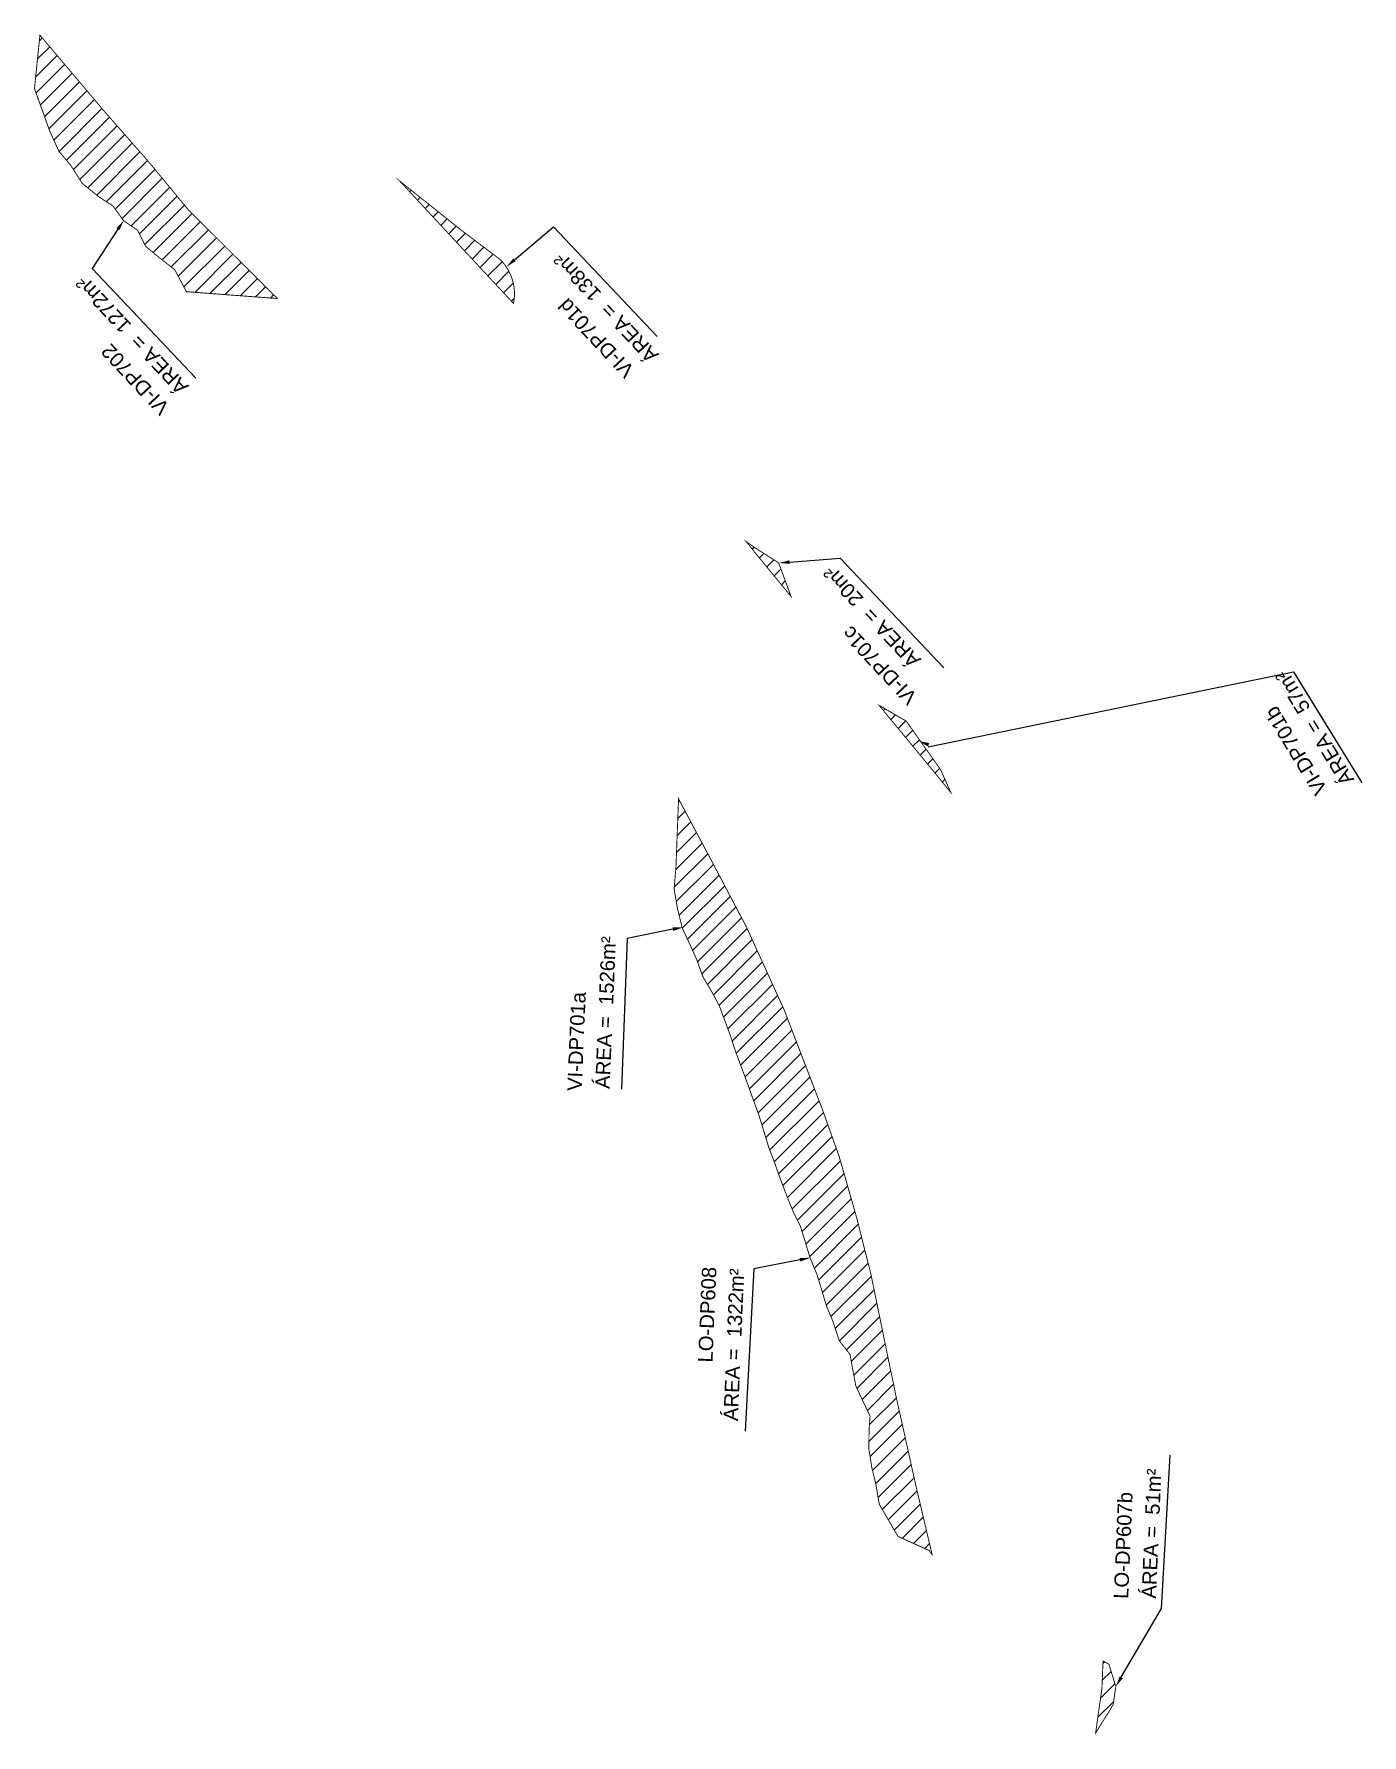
# Model space of a CAD drawing. Header units: metres. Extents: x 287051 to 328239, y 7396995 to 7466021.
# Drawn here: x 300587.3 to 300953.5, y 7448180.8 to 7448650 of the extents above; entities that cross this region are included whole.
import ezdxf

# ---------------------------------------------------------------- set-up
doc = ezdxf.new("R2010")
doc.units = ezdxf.units.M
doc.header["$LTSCALE"] = 10
doc.layers.add('DESAPROPRIAÇÃO', color=160, linetype='Continuous')
doc.layers.add('U-HZ-TEXTO-DESAP', color=2, linetype='Continuous')
doc.styles.add('ARIAL', font='arial.ttf')

msp = doc.modelspace()

# ---------------------------------------------------------------- texts
at = {"layer": 'U-HZ-TEXTO-DESAP', "style": 'ARIAL'}
for s, rotation, p in [('ÁREA =  138m²', 133.0282, (300759.82, 7448561.62, 697)), ('ÁREA =  1272m²', 133.0282, (300630.16, 7448552.89, 697)), (' VI-DP701d', 133.0282, (300754.21, 7448556.38, 697)), ('  VI-DP702', 133.0282, (300627.06, 7448544.96, 697)), ('ÁREA =  20m²', 133.0282, (300832.12, 7448477.52, 697)), ('  VI-DP701c', 133.0282, (300833.27, 7448465.04, 697)), ('ÁREA =  57m²', 121.3247, (300951.49, 7448444.35, 697)), (' VI-DP701b', 121.3247, (300944.93, 7448440.36, 697)), ('ÁREA =  1526m²', 87.5749, (300746.04, 7448358.98, 697)), (' VI-DP701a', 87.5749, (300738.27, 7448356.82, 697)), ('LO-DP608', 87.5749, (300774.41, 7448283.49, 697)), ('ÁREA =  1322m²', 87.5749, (300781.41, 7448267.35, 697)), ('ÁREA =  51m²', 87.5749, (300896.74, 7448218.37, 1367)), ('LO-DP607b', 87.5749, (300889.06, 7448218.29, 1367))]:
    msp.add_text(s, height=4, rotation=rotation, dxfattribs=at).set_placement(p)

# ---------------------------------------------------------------- hatches: boundary and pattern name
at = {"layer": 'DESAPROPRIAÇÃO', "transparency": 33554687}
h = msp.add_hatch(dxfattribs=at)
h.set_pattern_fill('ANSI31', color=256)
h.paths.add_polyline_path([(300654.4, 7448577.04), (300629.33, 7448578.92), (300626.1, 7448585.01), (300622.89, 7448587.48), (300618.13, 7448591.39), (300615.88, 7448595.87), (300612, 7448598.51), (300609.1, 7448602.56), (300605.35, 7448604.96), (300600.59, 7448608.82), (300597.58, 7448613.55), (300594.15, 7448617.69), (300591.59, 7448623.34), (300587.43, 7448634.98), (300588.93, 7448649.69), (300606.4, 7448629.03), (300618.97, 7448614.69), (300629.85, 7448601.54)])
h = msp.add_hatch(dxfattribs=at)
h.set_pattern_fill('ANSI31', color=256)
h.paths.add_polyline_path([(300710.84, 7448585.02), (300699.63, 7448597.09), (300688.13, 7448609.48), (300700.59, 7448599.52), (300705.12, 7448595.9), (300709.13, 7448592.88), (300715.78, 7448587.86), (300716.1, 7448587.54), (300716.41, 7448587.2), (300716.71, 7448586.86), (300717, 7448586.5), (300717.27, 7448586.14), (300717.53, 7448585.76), (300717.78, 7448585.38), (300718.02, 7448584.99), (300718.24, 7448584.59), (300718.45, 7448584.18), (300718.64, 7448583.77), (300718.82, 7448583.35), (300718.99, 7448582.93), (300719.14, 7448582.5), (300719.27, 7448582.06), (300719.4, 7448581.62), (300719.5, 7448581.18), (300719.59, 7448580.73), (300719.67, 7448580.28), (300719.73, 7448579.83), (300719.77, 7448579.37), (300719.8, 7448578.92), (300719.81, 7448578.46), (300719.81, 7448578), (300719.79, 7448577.55), (300719.76, 7448577.09), (300719.71, 7448576.64), (300719.54, 7448575.7)])
h = msp.add_hatch(dxfattribs=at)
h.set_pattern_fill('ANSI31', color=256)
h.paths.add_polyline_path([(300796.07, 7448494.9), (300787.08, 7448505.82), (300783.72, 7448510), (300785.96, 7448508.42), (300792.68, 7448504.1)])
h.paths.add_polyline_path([(300820.42, 7448464.8), (300827.87, 7448460.46), (300831.36, 7448455.53), (300834.43, 7448451.2), (300837.39, 7448446.97), (300840.13, 7448440.83), (300834.47, 7448447.75), (300822.53, 7448462.2)])
h = msp.add_hatch(dxfattribs=at)
h.set_pattern_fill('ANSI31', color=256)
h.paths.add_polyline_path([(300774.58, 7448421.16), (300783.8, 7448403.66), (300794.2, 7448380.81), (300804.76, 7448353.27), (300809.37, 7448340.36), (300814.16, 7448323.61), (300818.12, 7448307.9), (300822.68, 7448285.63), (300825.08, 7448274.09), (300830.54, 7448249.48), (300834.99, 7448230.61), (300834.19, 7448231.69), (300825.56, 7448235.61), (300820.4, 7448244.51), (300819.51, 7448249.88), (300818.38, 7448254.51), (300817.54, 7448259.8), (300817.62, 7448265.14), (300817.88, 7448268.79), (300816.32, 7448272.05), (300813.96, 7448277.06), (300812.97, 7448282.33), (300812.36, 7448285.77), (300809.37, 7448289.62), (300807.71, 7448294.73), (300805.85, 7448299.18), (300804.46, 7448303.88), (300803.14, 7448308.08), (300801.33, 7448312.46), (300799.91, 7448317.14), (300798.66, 7448321.19), (300796.65, 7448325.23), (300794.81, 7448329.79), (300793.13, 7448334.24), (300791.58, 7448338.61), (300789.89, 7448343.05), (300787.18, 7448351.94), (300785.61, 7448356.18), (300784.07, 7448360.54), (300782.45, 7448364.85), (300780.8, 7448369.3), (300779.36, 7448373.72), (300777.79, 7448377.97), (300776.29, 7448382), (300774.29, 7448385.71), (300771.73, 7448390.06), (300770.07, 7448394.7), (300768.27, 7448398.71), (300766.11, 7448403.31), (300764.8, 7448408.57), (300763.83, 7448414.18), (300764.35, 7448420.19), (300765.06, 7448439.04)])
h = msp.add_hatch(dxfattribs=at)
h.set_pattern_fill('ANSI31', color=256)
h.paths.add_polyline_path([(300880.09, 7448181.39), (300881.82, 7448193.64), (300882.14, 7448201.25), (300883.77, 7448200.33), (300885.65, 7448194.17), (300884.96, 7448189.31), (300883.35, 7448186.53), (300882.87, 7448185.88), (300882.2, 7448184.79), (300881.65, 7448183.88), (300881.22, 7448183.19)])

# ---------------------------------------------------------------- linework, layer by layer
at = {"layer": 'DESAPROPRIAÇÃO', "linetype": 'Continuous', "transparency": 33554687}
msp.add_line((300794.92, 7448497.14), (300794.96, 7448497.18), dxfattribs=at)
at = {"layer": 'DESAPROPRIAÇÃO', "transparency": 33554687}
for p, q in [((300821.51, 7448464.28), (300821.62, 7448464.29)), ((300837.39, 7448446.97), (300837.39, 7448446.97))]:
    msp.add_line(p, q, dxfattribs=at)
at = {"layer": 'DESAPROPRIAÇÃO', "transparency": 33554687, "const_width": 0.25, "flags": 128}
for points in [[(300654.4, 7448577.04), (300629.33, 7448578.92), (300626.1, 7448585.01), (300622.89, 7448587.48), (300618.13, 7448591.39), (300615.88, 7448595.87), (300612, 7448598.51), (300609.1, 7448602.56), (300605.35, 7448604.96), (300600.59, 7448608.82), (300597.58, 7448613.55), (300594.15, 7448617.69), (300591.59, 7448623.34), (300587.43, 7448634.98), (300588.93, 7448649.69), (300606.4, 7448629.03), (300618.97, 7448614.69), (300629.85, 7448601.54), (300654.4, 7448577.04)], [(300820.42, 7448464.8), (300827.87, 7448460.46), (300831.36, 7448455.53), (300834.43, 7448451.2), (300837.39, 7448446.97), (300840.13, 7448440.83), (300834.47, 7448447.75), (300822.53, 7448462.2), (300820.42, 7448464.8)]]:
    msp.add_lwpolyline(points, dxfattribs=at)
for points in [[(300710.84, 7448585.02), (300699.63, 7448597.09), (300688.13, 7448609.48), (300700.59, 7448599.52), (300705.12, 7448595.9), (300709.13, 7448592.88), (300715.78, 7448587.86), (300716.1, 7448587.54), (300716.41, 7448587.2), (300716.71, 7448586.86), (300717, 7448586.5), (300717.27, 7448586.14), (300717.53, 7448585.76), (300717.78, 7448585.38), (300718.02, 7448584.99), (300718.24, 7448584.59), (300718.45, 7448584.18), (300718.64, 7448583.77), (300718.82, 7448583.35), (300718.99, 7448582.93), (300719.14, 7448582.5), (300719.27, 7448582.06), (300719.4, 7448581.62), (300719.5, 7448581.18), (300719.59, 7448580.73), (300719.67, 7448580.28), (300719.73, 7448579.83), (300719.77, 7448579.37), (300719.8, 7448578.92), (300719.81, 7448578.46), (300719.81, 7448578), (300719.79, 7448577.55), (300719.76, 7448577.09), (300719.71, 7448576.64), (300719.71, 7448576.64), (300719.54, 7448575.7)], [(300796.07, 7448494.9), (300787.08, 7448505.82), (300783.72, 7448510), (300785.96, 7448508.42), (300792.68, 7448504.1)], [(300774.58, 7448421.16), (300783.8, 7448403.66), (300794.2, 7448380.81), (300804.76, 7448353.27), (300809.37, 7448340.36), (300814.16, 7448323.61), (300818.12, 7448307.9), (300822.68, 7448285.63), (300825.08, 7448274.09), (300830.54, 7448249.48), (300834.99, 7448230.61), (300834.19, 7448231.69), (300825.56, 7448235.61), (300820.4, 7448244.51), (300819.51, 7448249.88), (300818.38, 7448254.51), (300817.54, 7448259.8), (300817.62, 7448265.14), (300817.88, 7448268.79), (300816.32, 7448272.05), (300813.96, 7448277.06), (300812.97, 7448282.33), (300812.36, 7448285.77), (300809.37, 7448289.62), (300807.71, 7448294.73), (300805.85, 7448299.18), (300804.46, 7448303.88), (300803.14, 7448308.08), (300801.33, 7448312.46), (300799.91, 7448317.14), (300798.66, 7448321.19), (300796.65, 7448325.23), (300794.81, 7448329.79), (300793.13, 7448334.24), (300791.58, 7448338.61), (300789.89, 7448343.05), (300787.18, 7448351.94), (300785.61, 7448356.18), (300784.07, 7448360.54), (300782.45, 7448364.85), (300780.8, 7448369.3), (300779.36, 7448373.72), (300777.79, 7448377.97), (300776.29, 7448382), (300774.29, 7448385.71), (300771.73, 7448390.06), (300770.07, 7448394.7), (300768.27, 7448398.71), (300766.11, 7448403.31), (300764.8, 7448408.57), (300763.83, 7448414.18), (300764.35, 7448420.19), (300765.06, 7448439.04)], [(300880.09, 7448181.39), (300881.82, 7448193.64), (300882.14, 7448201.25), (300883.77, 7448200.33), (300885.65, 7448194.17), (300884.96, 7448189.31), (300883.35, 7448186.53), (300882.87, 7448185.88), (300882.2, 7448184.79), (300881.65, 7448183.88), (300881.22, 7448183.19)]]:
    msp.add_lwpolyline(points, close=True, dxfattribs=at)
at = {"layer": 'U-HZ-TEXTO-DESAP', "color": 2, "linetype": 'Continuous', "lineweight": -3}
for points in [[(300610.44, 7448596.13), (300603.33, 7448585.33), (300631.92, 7448555.09)], [(300719.82, 7448587.7), (300730.53, 7448596.79), (300759.13, 7448566.55)], [(300795.67, 7448504.34), (300809.59, 7448505.46), (300838.18, 7448475.22)], [(300833.89, 7448453.39), (300934.65, 7448474.1), (300953.55, 7448443.49)], [(300763.53, 7448403.07), (300750.85, 7448400.56), (300749.35, 7448358.96)], [(300798.54, 7448311.89), (300785.85, 7448309.37), (300783.39, 7448264.61)], [(300887.17, 7448196.75), (300898.29, 7448215.69), (300900.63, 7448257.98)]]:
    msp.add_lwpolyline(points, dxfattribs=at)
for points in [[(300610.02, 7448596.41), (300612.08, 7448598.64), (300610.85, 7448595.86)], [(300720.14, 7448587.32), (300717.53, 7448585.76), (300719.5, 7448588.09)], [(300795.71, 7448503.84), (300792.68, 7448504.1), (300795.63, 7448504.84)], [(300833.88, 7448453.49), (300831.24, 7448455), (300834.22, 7448454.42)], [(300763.43, 7448403.56), (300766.47, 7448403.65), (300763.63, 7448402.58)], [(300798.44, 7448312.38), (300801.48, 7448312.47), (300798.63, 7448311.4)], [(300887.6, 7448196.5), (300885.65, 7448194.17), (300886.74, 7448197.01)]]:
    msp.add_solid(points, dxfattribs=at)

msp.set_redraw_order([(e.dxf.handle, doc.entitydb.next_handle()) for e in msp.query("TEXT MTEXT ATTDEF DIMENSION ARC_DIMENSION")])  # texts and dimensions are drawn at this point

doc.saveas('drawing.dxf')
